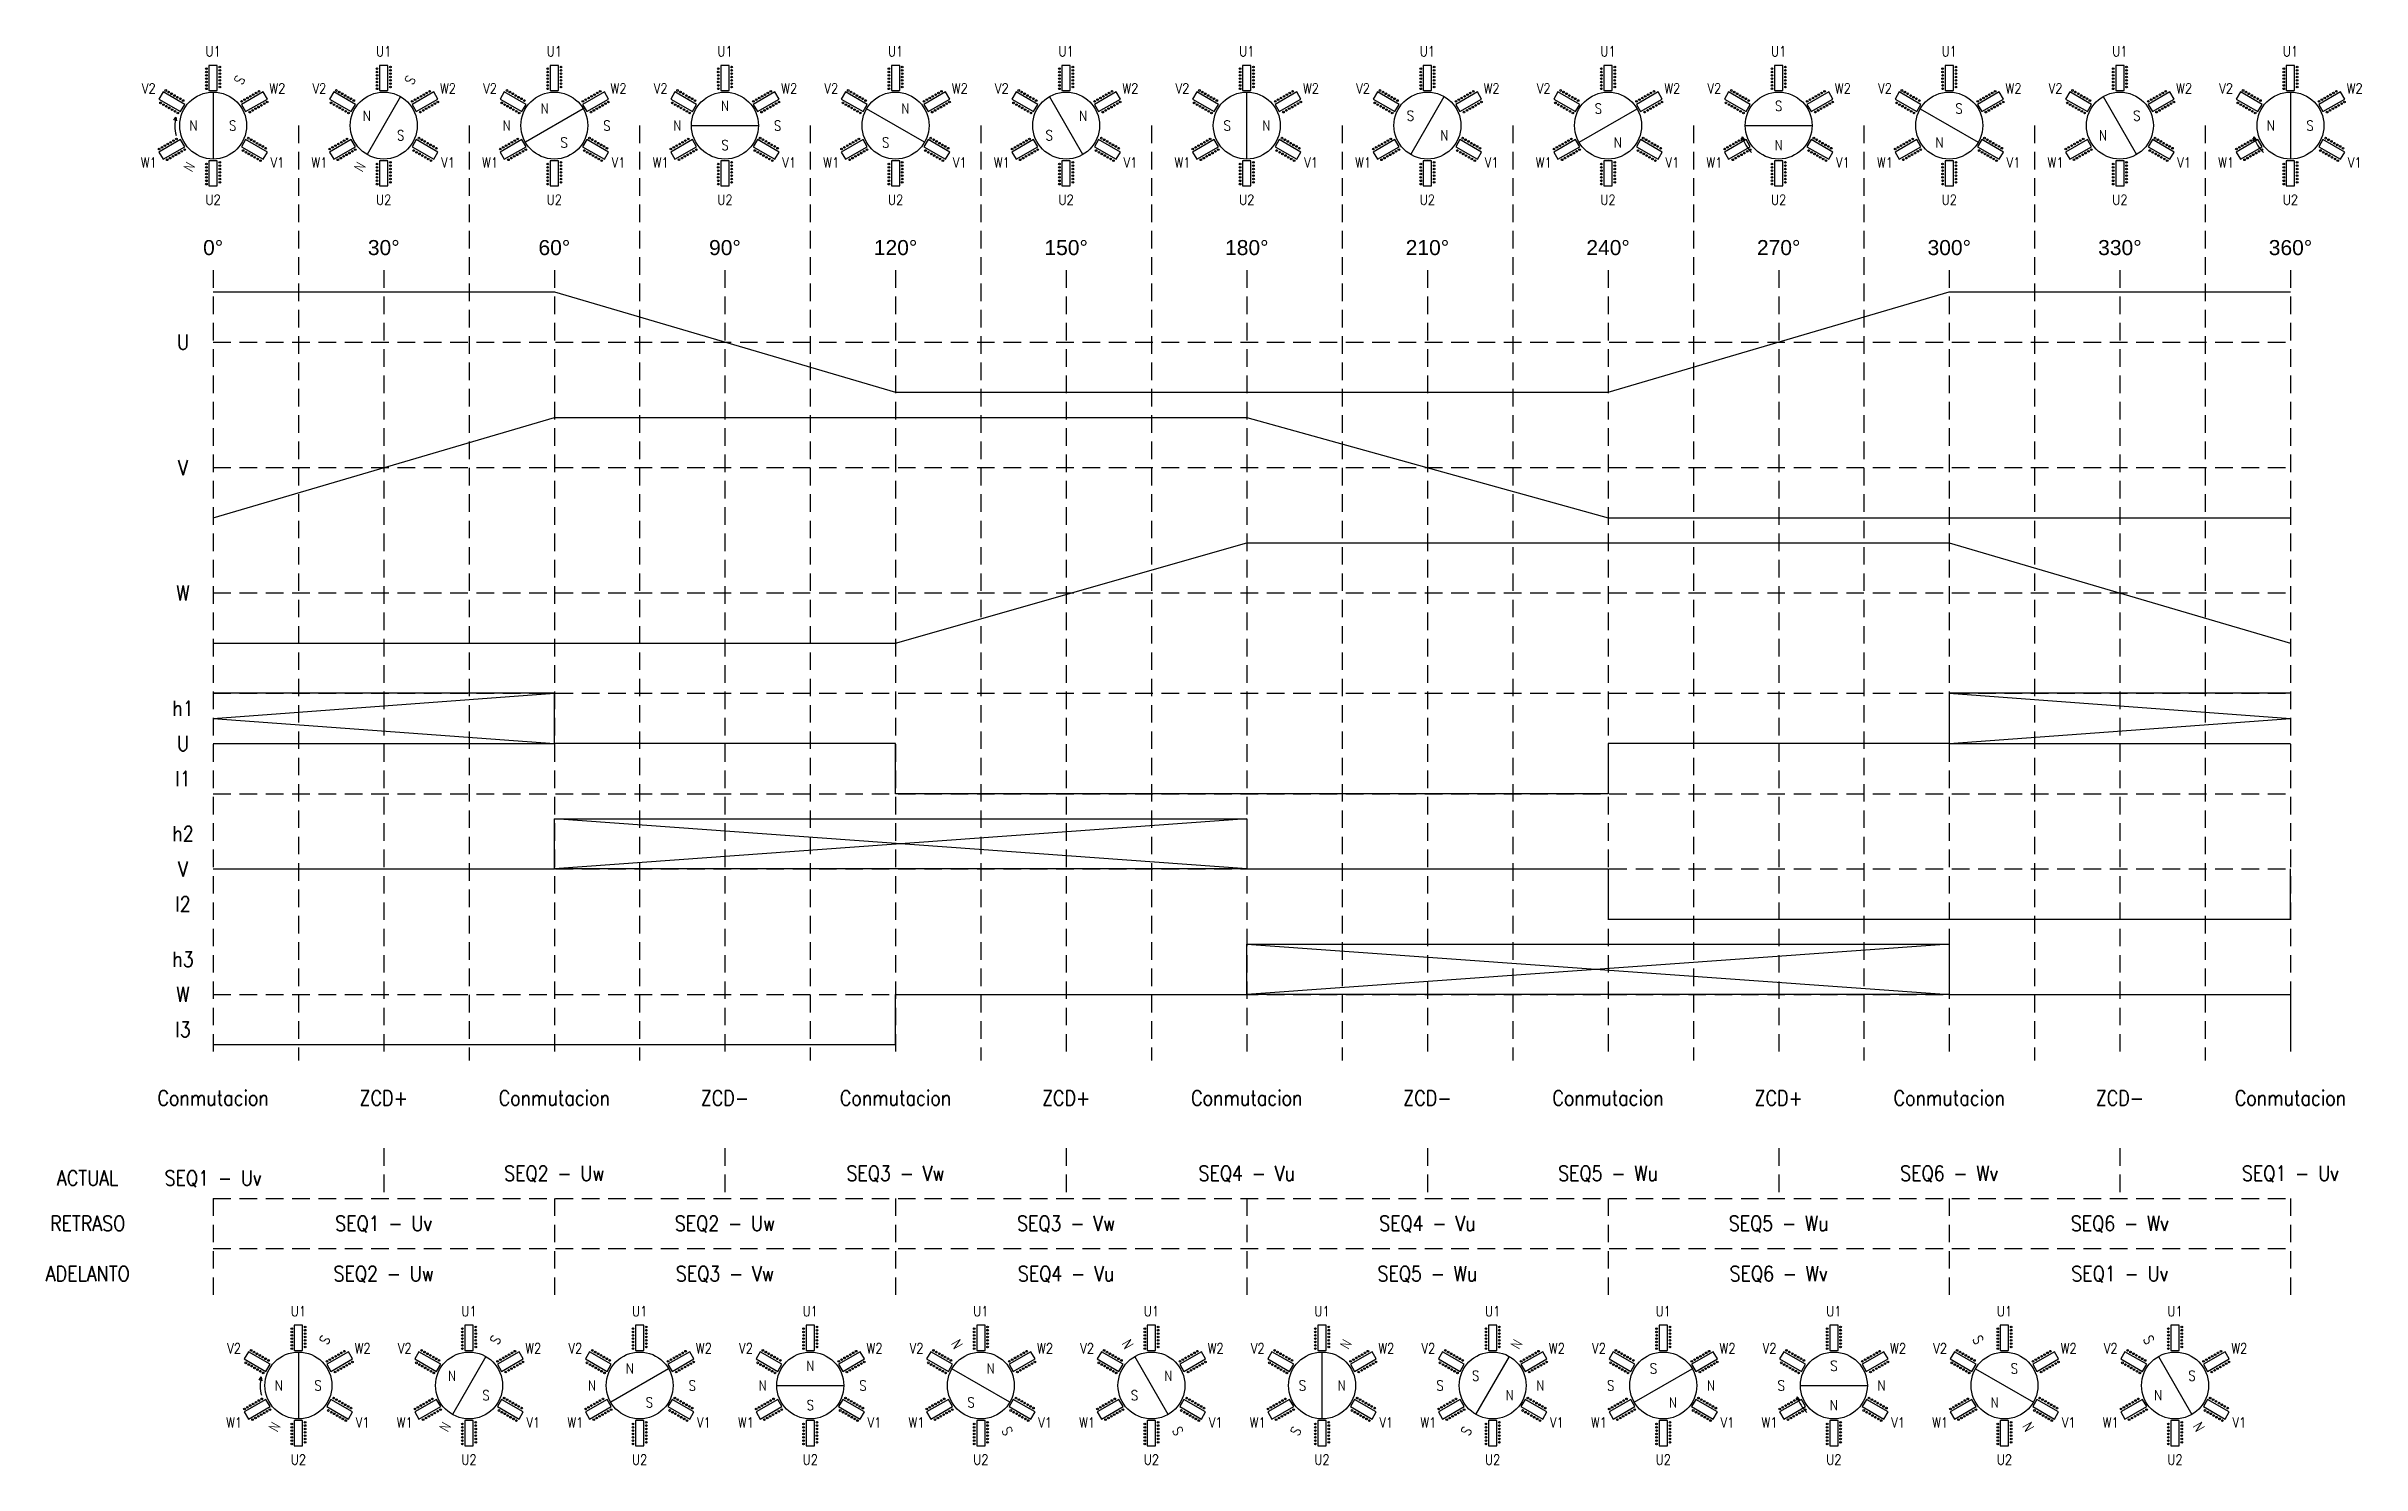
# Model space of a CAD drawing. Header units: millimetres. Extents: x -707 to 1373, y -97 to 993.
# Drawn here: x 629.7 to 1091.2, y 581.9 to 864.6 of the extents above; entities that cross this region are included whole.
import ezdxf
from ezdxf.enums import TextEntityAlignment as Align

# ---------------------------------------------------------------- set-up
doc = ezdxf.new("R2010")
doc.units = ezdxf.units.MM
doc.header["$MEASUREMENT"] = 0
doc.linetypes.add('DASHED', pattern=[0.75, 0.5, -0.25])
doc.styles.add('RomanS', font='romans.shx', dxfattribs={"width": 0.85})
doc.styles.get("Standard").update_dxf_attribs({"font": 'arial.ttf'})

msp = doc.modelspace()

# ---------------------------------------------------------------- texts
at = {"color": 1, "style": 'RomanS', "width": 0.85}
for s, p in [('U1', (663, 863.61)), ('U1', (697, 863.61)), ('U1', (731, 863.61)), ('U1', (765, 863.61)), ('U1', (799, 863.61)), ('U1', (833, 863.61)), ('U1', (869, 863.61)), ('U1', (905, 863.61)), ('U1', (941, 863.61)), ('U1', (975, 863.61)), ('U1', (1009, 863.61)), ('U1', (1043, 863.61)), ('U1', (1077, 863.61)), ('V2', (650.19, 856.22)), ('W2', (675.81, 856.22)), ('V2', (684.19, 856.22)), ('W2', (709.81, 856.22)), ('V2', (718.19, 856.22)), ('W2', (743.81, 856.22)), ('V2', (752.19, 856.22)), ('W2', (777.81, 856.22)), ('V2', (786.19, 856.22)), ('W2', (811.81, 856.22)), ('V2', (820.19, 856.22)), ('W2', (845.81, 856.22)), ('V2', (856.19, 856.22)), ('W2', (881.81, 856.22)), ('V2', (892.19, 856.22)), ('W2', (917.81, 856.22)), ('V2', (928.19, 856.22)), ('W2', (953.81, 856.22)), ('V2', (962.19, 856.22)), ('W2', (987.81, 856.22)), ('V2', (996.19, 856.22)), ('W2', (1021.81, 856.22)), ('V2', (1030.19, 856.22)), ('W2', (1055.81, 856.22)), ('V2', (1064.19, 856.22)), ('W2', (1089.81, 856.22)), ('W1', (650.19, 841.43)), ('V1', (675.81, 841.43)), ('W1', (684.19, 841.43)), ('V1', (709.81, 841.43)), ('W1', (718.19, 841.43)), ('V1', (743.81, 841.43)), ('W1', (752.19, 841.43)), ('V1', (777.81, 841.43)), ('W1', (786.19, 841.43)), ('V1', (811.81, 841.43)), ('W1', (820.19, 841.43)), ('V1', (845.81, 841.43)), ('W1', (856.19, 841.43)), ('V1', (881.81, 841.43)), ('W1', (892.19, 841.43)), ('V1', (917.81, 841.43)), ('W1', (928.19, 841.43)), ('V1', (953.81, 841.43)), ('W1', (962.19, 841.43)), ('V1', (987.81, 841.43)), ('W1', (996.19, 841.43)), ('V1', (1021.81, 841.43)), ('W1', (1030.19, 841.43)), ('V1', (1055.81, 841.43)), ('W1', (1064.19, 841.43)), ('V1', (1089.81, 841.43)), ('U2', (663, 834.03)), ('U2', (697, 834.03)), ('U2', (731, 834.03)), ('U2', (765, 834.03)), ('U2', (799, 834.03)), ('U2', (833, 834.03)), ('U2', (869, 834.03)), ('U2', (905, 834.03)), ('U2', (941, 834.03)), ('U2', (975, 834.03)), ('U2', (1009, 834.03)), ('U2', (1043, 834.03)), ('U2', (1077, 834.03)), ('U1', (680, 612.5)), ('U1', (714, 612.5)), ('U1', (748, 612.5)), ('U1', (782, 612.5)), ('U1', (816, 612.5)), ('U1', (850, 612.5)), ('U1', (884, 612.5)), ('U1', (918, 612.5)), ('U1', (952, 612.5)), ('U1', (986, 612.5)), ('U1', (1020, 612.5)), ('U1', (1054, 612.5)), ('V2', (667.19, 605.11)), ('W2', (692.81, 605.11)), ('V2', (701.19, 605.11)), ('W2', (726.81, 605.11)), ('V2', (735.19, 605.11)), ('W2', (760.81, 605.11)), ('V2', (769.19, 605.11)), ('W2', (794.81, 605.11)), ('V2', (803.19, 605.11)), ('W2', (828.81, 605.11)), ('V2', (837.19, 605.11)), ('W2', (862.81, 605.11)), ('V2', (871.19, 605.11)), ('W2', (896.81, 605.11)), ('V2', (905.19, 605.11)), ('W2', (930.81, 605.11)), ('V2', (939.19, 605.11)), ('W2', (964.81, 605.11)), ('V2', (973.19, 605.11)), ('W2', (998.81, 605.11)), ('V2', (1007.19, 605.11)), ('W2', (1032.81, 605.11)), ('V2', (1041.19, 605.11)), ('W2', (1066.81, 605.11)), ('W1', (667.19, 590.32)), ('V1', (692.81, 590.32)), ('W1', (701.19, 590.32)), ('V1', (726.81, 590.32)), ('W1', (735.19, 590.32)), ('V1', (760.81, 590.32)), ('W1', (769.19, 590.32)), ('V1', (794.81, 590.32)), ('W1', (803.19, 590.32)), ('V1', (828.81, 590.32)), ('W1', (837.19, 590.32)), ('V1', (862.81, 590.32)), ('W1', (871.19, 590.32)), ('V1', (896.81, 590.32)), ('W1', (905.19, 590.32)), ('V1', (930.81, 590.32)), ('W1', (939.19, 590.32)), ('V1', (964.81, 590.32)), ('W1', (973.19, 590.32)), ('V1', (998.81, 590.32)), ('W1', (1007.19, 590.32)), ('V1', (1032.81, 590.32)), ('W1', (1041.19, 590.32)), ('V1', (1066.81, 590.32)), ('U2', (680, 582.92)), ('U2', (714, 582.92)), ('U2', (748, 582.92)), ('U2', (782, 582.92)), ('U2', (816, 582.92)), ('U2', (850, 582.92)), ('U2', (884, 582.92)), ('U2', (918, 582.92)), ('U2', (952, 582.92)), ('U2', (986, 582.92)), ('U2', (1020, 582.92)), ('U2', (1054, 582.92))]:
    msp.add_text(s, height=2, dxfattribs=at).set_placement(p, align=Align.MIDDLE_CENTER)
at = {"style": 'RomanS', "width": 0.85}
for s, height, p in [('N', 2, (765, 852.73)), ('S', 2, (975, 852.73)), ('N', 2, (659.09, 848.82)), ('S', 2, (666.91, 848.82)), ('N', 2, (693.62, 850.78)), ('N', 2, (729.05, 852.21)), ('N', 2, (800.95, 852.21)), ('N', 2, (836.38, 850.78)), ('S', 2, (865.09, 848.82)), ('N', 2, (872.91, 848.82)), ('S', 2, (901.62, 850.78)), ('S', 2, (939.05, 852.21)), ('S', 2, (1010.95, 852.21)), ('S', 2, (1046.38, 850.78)), ('N', 2, (1073.09, 848.82)), ('S', 2, (1080.91, 848.82)), ('S', 2, (700.38, 846.87)), ('S', 2, (732.95, 845.44)), ('S', 2, (765, 844.92)), ('S', 2, (797.05, 845.44)), ('S', 2, (829.62, 846.87)), ('N', 2, (908.38, 846.87)), ('N', 2, (942.95, 845.44)), ('N', 2, (975, 844.92)), ('N', 2, (1007.05, 845.44)), ('N', 2, (1039.62, 846.87)), ('U', 3, (657, 805.66)), ('V', 3, (657, 780.66)), ('W', 3, (657, 755.66)), ('h1', 3, (657, 732.66)), ('U', 3, (657, 725.66)), ('l1', 3, (657, 718.66)), ('h2', 3, (657, 707.66)), ('V', 3, (657, 700.66)), ('l2', 3, (657, 693.66)), ('h3', 3, (657, 682.66)), ('W', 3, (657, 675.66)), ('l3', 3, (657, 668.66)), ('Conmutacion', 3, (663, 655)), ('ZCD+', 3, (697, 655)), ('Conmutacion', 3, (731, 655)), ('ZCD-', 3, (765, 655)), ('Conmutacion', 3, (799, 655)), ('ZCD+', 3, (833, 655)), ('Conmutacion', 3, (869, 655)), ('ZCD-', 3, (905, 655)), ('Conmutacion', 3, (941, 655)), ('ZCD+', 3, (975, 655)), ('Conmutacion', 3, (1009, 655)), ('ZCD-', 3, (1043, 655)), ('Conmutacion', 3, (1077, 655)), ('SEQ2 - Uw', 3, (731, 640)), ('SEQ3 - Vw', 3, (799, 640)), ('SEQ4 - Vu', 3, (869, 640)), ('SEQ5 - Wu', 3, (941, 640)), ('SEQ6 - Wv', 3, (1009, 640)), ('SEQ1 - Uv', 3, (1077, 640)), ('ACTUAL', 3, (638, 639.05)), ('SEQ1 - Uv', 3, (663, 639.05)), ('RETRASO', 3, (638, 630)), ('SEQ1 - Uv', 3, (697, 630)), ('SEQ2 - Uw', 3, (765, 630)), ('SEQ3 - Vw', 3, (833, 630)), ('SEQ4 - Vu', 3, (905, 630)), ('SEQ5 - Wu', 3, (975, 630)), ('SEQ6 - Wv', 3, (1043, 630)), ('ADELANTO', 3, (638, 620)), ('SEQ2 - Uw', 3, (697, 620)), ('SEQ3 - Vw', 3, (765, 620)), ('SEQ4 - Vu', 3, (833, 620)), ('SEQ5 - Wu', 3, (905, 620)), ('SEQ6 - Wv', 3, (975, 620)), ('SEQ1 - Uv', 3, (1043, 620)), ('N', 2, (710.62, 599.66)), ('N', 2, (746.05, 601.09)), ('N', 2, (782, 601.62)), ('N', 2, (817.95, 601.09)), ('N', 2, (853.38, 599.66)), ('S', 2, (914.62, 599.66)), ('S', 2, (950.05, 601.09)), ('S', 2, (986, 601.62)), ('S', 2, (1021.95, 601.09)), ('S', 2, (1057.38, 599.66)), ('N', 2, (676.09, 597.71)), ('S', 2, (683.91, 597.71)), ('S', 2, (717.38, 595.76)), ('S', 2, (749.95, 594.33)), ('S', 2, (814.05, 594.33)), ('S', 2, (846.62, 595.76)), ('S', 2, (880.09, 597.71)), ('N', 2, (887.91, 597.71)), ('N', 2, (921.38, 595.76)), ('N', 2, (953.95, 594.33)), ('N', 2, (1018.05, 594.33)), ('N', 2, (1050.62, 595.76)), ('S', 2, (782, 593.8)), ('N', 2, (986, 593.8))]:
    msp.add_text(s, height=height, dxfattribs=at).set_placement(p, align=Align.MIDDLE_CENTER)
for s, p in [('0°', (663, 824.5)), ('30°', (697, 824.5)), ('60°', (731, 824.5)), ('90°', (765, 824.5)), ('120°', (799, 824.5)), ('150°', (833, 824.5)), ('180°', (869, 824.5)), ('210°', (905, 824.5)), ('240°', (941, 824.5)), ('270°', (975, 824.5)), ('300°', (1009, 824.5)), ('330°', (1043, 824.5)), ('360°', (1077, 824.5))]:
    msp.add_text(s, height=3).set_placement(p, align=Align.MIDDLE_CENTER)

# ---------------------------------------------------------------- blocks, each defined once
blk = doc.blocks.new('*U84')
at = {"color": 2}
blk.add_lwpolyline([(0.53, -2.58), (1.97, -1.75), (-0.53, 2.58), (-1.97, 1.75)], close=True, dxfattribs=at)
at = {"color": 1}
for centre in [(-2.07, 0.92), (-1.74, 0.34), (0.07, 2.54), (0.4, 1.97), (0.74, 1.39), (1.07, 0.81), (1.4, 0.23), (-1.4, -0.23), (-1.07, -0.81), (-0.74, -1.39), (-0.4, -1.97), (-0.07, -2.54), (1.74, -0.34), (2.07, -0.92)]:
    blk.add_circle(centre, 0.167, dxfattribs=at)
blk = doc.blocks.new('*U85')
at = {"color": 0, "linetype": 'ByBlock', "lineweight": -2, "transparency": 16777216}
blk.add_blockref('*U84', (1.92, 14.89), dxfattribs=at)
for p, rotation in [((11.42, 14.89), 300.0000000000001), ((-2.83, 6.67), 59.99999999999999), ((16.17, 6.67), 240), ((1.92, -1.56), 120), ((11.42, -1.56), 180)]:
    blk.add_blockref('*U84', p, dxfattribs=dict(at, rotation=rotation))
blk = doc.blocks.new('*U86')
at = {"color": 2}
blk.add_lwpolyline([(0.53, -2.58), (1.97, -1.75), (-0.53, 2.58), (-1.97, 1.75)], close=True, dxfattribs=at)
at = {"color": 1}
for centre in [(-2.07, 0.92), (-1.74, 0.34), (0.07, 2.54), (0.4, 1.97), (0.74, 1.39), (1.07, 0.81), (1.4, 0.23), (-1.4, -0.23), (-1.07, -0.81), (-0.74, -1.39), (-0.4, -1.97), (-0.07, -2.54), (1.74, -0.34), (2.07, -0.92)]:
    blk.add_circle(centre, 0.167, dxfattribs=at)
blk = doc.blocks.new('*U87')
at = {"color": 0, "linetype": 'ByBlock', "lineweight": -2, "transparency": 16777216}
blk.add_blockref('*U86', (1.92, 14.89), dxfattribs=at)
for p, rotation in [((11.42, 14.89), 300.0000000000001), ((-2.83, 6.67), 59.99999999999999), ((16.17, 6.67), 240), ((1.92, -1.56), 120), ((11.42, -1.56), 180)]:
    blk.add_blockref('*U86', p, dxfattribs=dict(at, rotation=rotation))
blk = doc.blocks.new('*U88')
at = {"color": 2}
blk.add_lwpolyline([(0.53, -2.58), (1.97, -1.75), (-0.53, 2.58), (-1.97, 1.75)], close=True, dxfattribs=at)
at = {"color": 1}
for centre in [(-2.07, 0.92), (-1.74, 0.34), (0.07, 2.54), (0.4, 1.97), (0.74, 1.39), (1.07, 0.81), (1.4, 0.23), (-1.4, -0.23), (-1.07, -0.81), (-0.74, -1.39), (-0.4, -1.97), (-0.07, -2.54), (1.74, -0.34), (2.07, -0.92)]:
    blk.add_circle(centre, 0.167, dxfattribs=at)
blk = doc.blocks.new('*U89')
at = {"color": 0, "linetype": 'ByBlock', "lineweight": -2, "transparency": 16777216}
blk.add_blockref('*U88', (1.92, 14.89), dxfattribs=at)
for p, rotation in [((11.42, 14.89), 300.0000000000001), ((-2.83, 6.67), 59.99999999999999), ((16.17, 6.67), 240), ((1.92, -1.56), 120), ((11.42, -1.56), 180)]:
    blk.add_blockref('*U88', p, dxfattribs=dict(at, rotation=rotation))
blk = doc.blocks.new('*U90')
at = {"color": 2}
blk.add_lwpolyline([(0.53, -2.58), (1.97, -1.75), (-0.53, 2.58), (-1.97, 1.75)], close=True, dxfattribs=at)
at = {"color": 1}
for centre in [(-2.07, 0.92), (-1.74, 0.34), (0.07, 2.54), (0.4, 1.97), (0.74, 1.39), (1.07, 0.81), (1.4, 0.23), (-1.4, -0.23), (-1.07, -0.81), (-0.74, -1.39), (-0.4, -1.97), (-0.07, -2.54), (1.74, -0.34), (2.07, -0.92)]:
    blk.add_circle(centre, 0.167, dxfattribs=at)
blk = doc.blocks.new('*U91')
at = {"color": 0, "linetype": 'ByBlock', "lineweight": -2, "transparency": 16777216}
blk.add_blockref('*U90', (1.92, 14.89), dxfattribs=at)
for p, rotation in [((11.42, 14.89), 300.0000000000001), ((-2.83, 6.67), 59.99999999999999), ((16.17, 6.67), 240), ((1.92, -1.56), 120), ((11.42, -1.56), 180)]:
    blk.add_blockref('*U90', p, dxfattribs=dict(at, rotation=rotation))
blk = doc.blocks.new('*U92')
at = {"color": 2}
blk.add_lwpolyline([(0.53, -2.58), (1.97, -1.75), (-0.53, 2.58), (-1.97, 1.75)], close=True, dxfattribs=at)
at = {"color": 1}
for centre in [(-2.07, 0.92), (-1.74, 0.34), (0.07, 2.54), (0.4, 1.97), (0.74, 1.39), (1.07, 0.81), (1.4, 0.23), (-1.4, -0.23), (-1.07, -0.81), (-0.74, -1.39), (-0.4, -1.97), (-0.07, -2.54), (1.74, -0.34), (2.07, -0.92)]:
    blk.add_circle(centre, 0.167, dxfattribs=at)
blk = doc.blocks.new('*U93')
at = {"color": 0, "linetype": 'ByBlock', "lineweight": -2, "transparency": 16777216}
blk.add_blockref('*U92', (1.92, 14.89), dxfattribs=at)
for p, rotation in [((11.42, 14.89), 300.0000000000001), ((-2.83, 6.67), 59.99999999999999), ((16.17, 6.67), 240), ((1.92, -1.56), 120), ((11.42, -1.56), 180)]:
    blk.add_blockref('*U92', p, dxfattribs=dict(at, rotation=rotation))
blk = doc.blocks.new('*U94')
at = {"color": 2}
blk.add_lwpolyline([(0.53, -2.58), (1.97, -1.75), (-0.53, 2.58), (-1.97, 1.75)], close=True, dxfattribs=at)
at = {"color": 1}
for centre in [(-2.07, 0.92), (-1.74, 0.34), (0.07, 2.54), (0.4, 1.97), (0.74, 1.39), (1.07, 0.81), (1.4, 0.23), (-1.4, -0.23), (-1.07, -0.81), (-0.74, -1.39), (-0.4, -1.97), (-0.07, -2.54), (1.74, -0.34), (2.07, -0.92)]:
    blk.add_circle(centre, 0.167, dxfattribs=at)
blk = doc.blocks.new('*U95')
at = {"color": 0, "linetype": 'ByBlock', "lineweight": -2, "transparency": 16777216}
blk.add_blockref('*U94', (1.92, 14.89), dxfattribs=at)
for p, rotation in [((11.42, 14.89), 300.0000000000001), ((-2.83, 6.67), 59.99999999999999), ((16.17, 6.67), 240), ((1.92, -1.56), 120), ((11.42, -1.56), 180)]:
    blk.add_blockref('*U94', p, dxfattribs=dict(at, rotation=rotation))
blk = doc.blocks.new('*U96')
at = {"color": 2}
blk.add_lwpolyline([(0.53, -2.58), (1.97, -1.75), (-0.53, 2.58), (-1.97, 1.75)], close=True, dxfattribs=at)
at = {"color": 1}
for centre in [(-2.07, 0.92), (-1.74, 0.34), (0.07, 2.54), (0.4, 1.97), (0.74, 1.39), (1.07, 0.81), (1.4, 0.23), (-1.4, -0.23), (-1.07, -0.81), (-0.74, -1.39), (-0.4, -1.97), (-0.07, -2.54), (1.74, -0.34), (2.07, -0.92)]:
    blk.add_circle(centre, 0.167, dxfattribs=at)
blk = doc.blocks.new('*U97')
at = {"color": 0, "linetype": 'ByBlock', "lineweight": -2, "transparency": 16777216}
blk.add_blockref('*U96', (1.92, 14.89), dxfattribs=at)
for p, rotation in [((11.42, 14.89), 300.0000000000001), ((-2.83, 6.67), 59.99999999999999), ((16.17, 6.67), 240), ((1.92, -1.56), 120), ((11.42, -1.56), 180)]:
    blk.add_blockref('*U96', p, dxfattribs=dict(at, rotation=rotation))
blk = doc.blocks.new('*U98')
at = {"color": 2}
blk.add_lwpolyline([(0.53, -2.58), (1.97, -1.75), (-0.53, 2.58), (-1.97, 1.75)], close=True, dxfattribs=at)
at = {"color": 1}
for centre in [(-2.07, 0.92), (-1.74, 0.34), (0.07, 2.54), (0.4, 1.97), (0.74, 1.39), (1.07, 0.81), (1.4, 0.23), (-1.4, -0.23), (-1.07, -0.81), (-0.74, -1.39), (-0.4, -1.97), (-0.07, -2.54), (1.74, -0.34), (2.07, -0.92)]:
    blk.add_circle(centre, 0.167, dxfattribs=at)
blk = doc.blocks.new('*U99')
at = {"color": 0, "linetype": 'ByBlock', "lineweight": -2, "transparency": 16777216}
blk.add_blockref('*U98', (1.92, 14.89), dxfattribs=at)
for p, rotation in [((11.42, 14.89), 300.0000000000001), ((-2.83, 6.67), 59.99999999999999), ((16.17, 6.67), 240), ((1.92, -1.56), 120), ((11.42, -1.56), 180)]:
    blk.add_blockref('*U98', p, dxfattribs=dict(at, rotation=rotation))
blk = doc.blocks.new('*U100')
at = {"color": 2}
blk.add_lwpolyline([(0.53, -2.58), (1.97, -1.75), (-0.53, 2.58), (-1.97, 1.75)], close=True, dxfattribs=at)
at = {"color": 1}
for centre in [(-2.07, 0.92), (-1.74, 0.34), (0.07, 2.54), (0.4, 1.97), (0.74, 1.39), (1.07, 0.81), (1.4, 0.23), (-1.4, -0.23), (-1.07, -0.81), (-0.74, -1.39), (-0.4, -1.97), (-0.07, -2.54), (1.74, -0.34), (2.07, -0.92)]:
    blk.add_circle(centre, 0.167, dxfattribs=at)
blk = doc.blocks.new('*U101')
at = {"color": 0, "linetype": 'ByBlock', "lineweight": -2, "transparency": 16777216}
blk.add_blockref('*U100', (1.92, 14.89), dxfattribs=at)
for p, rotation in [((11.42, 14.89), 300.0000000000001), ((-2.83, 6.67), 59.99999999999999), ((16.17, 6.67), 240), ((1.92, -1.56), 120), ((11.42, -1.56), 180)]:
    blk.add_blockref('*U100', p, dxfattribs=dict(at, rotation=rotation))
blk = doc.blocks.new('*U102')
at = {"color": 2}
blk.add_lwpolyline([(0.53, -2.58), (1.97, -1.75), (-0.53, 2.58), (-1.97, 1.75)], close=True, dxfattribs=at)
at = {"color": 1}
for centre in [(-2.07, 0.92), (-1.74, 0.34), (0.07, 2.54), (0.4, 1.97), (0.74, 1.39), (1.07, 0.81), (1.4, 0.23), (-1.4, -0.23), (-1.07, -0.81), (-0.74, -1.39), (-0.4, -1.97), (-0.07, -2.54), (1.74, -0.34), (2.07, -0.92)]:
    blk.add_circle(centre, 0.167, dxfattribs=at)
blk = doc.blocks.new('*U103')
at = {"color": 0, "linetype": 'ByBlock', "lineweight": -2, "transparency": 16777216}
blk.add_blockref('*U102', (1.92, 14.89), dxfattribs=at)
for p, rotation in [((11.42, 14.89), 300.0000000000001), ((-2.83, 6.67), 59.99999999999999), ((16.17, 6.67), 240), ((1.92, -1.56), 120), ((11.42, -1.56), 180)]:
    blk.add_blockref('*U102', p, dxfattribs=dict(at, rotation=rotation))
blk = doc.blocks.new('*U104')
at = {"color": 2}
blk.add_lwpolyline([(0.53, -2.58), (1.97, -1.75), (-0.53, 2.58), (-1.97, 1.75)], close=True, dxfattribs=at)
at = {"color": 1}
for centre in [(-2.07, 0.92), (-1.74, 0.34), (0.07, 2.54), (0.4, 1.97), (0.74, 1.39), (1.07, 0.81), (1.4, 0.23), (-1.4, -0.23), (-1.07, -0.81), (-0.74, -1.39), (-0.4, -1.97), (-0.07, -2.54), (1.74, -0.34), (2.07, -0.92)]:
    blk.add_circle(centre, 0.167, dxfattribs=at)
blk = doc.blocks.new('*U105')
at = {"color": 0, "linetype": 'ByBlock', "lineweight": -2, "transparency": 16777216}
blk.add_blockref('*U104', (1.92, 14.89), dxfattribs=at)
for p, rotation in [((11.42, 14.89), 300.0000000000001), ((-2.83, 6.67), 59.99999999999999), ((16.17, 6.67), 240), ((1.92, -1.56), 120), ((11.42, -1.56), 180)]:
    blk.add_blockref('*U104', p, dxfattribs=dict(at, rotation=rotation))
blk = doc.blocks.new('*U106')
at = {"color": 2}
blk.add_lwpolyline([(0.53, -2.58), (1.97, -1.75), (-0.53, 2.58), (-1.97, 1.75)], close=True, dxfattribs=at)
at = {"color": 1}
for centre in [(-2.07, 0.92), (-1.74, 0.34), (0.07, 2.54), (0.4, 1.97), (0.74, 1.39), (1.07, 0.81), (1.4, 0.23), (-1.4, -0.23), (-1.07, -0.81), (-0.74, -1.39), (-0.4, -1.97), (-0.07, -2.54), (1.74, -0.34), (2.07, -0.92)]:
    blk.add_circle(centre, 0.167, dxfattribs=at)
blk = doc.blocks.new('*U107')
at = {"color": 0, "linetype": 'ByBlock', "lineweight": -2, "transparency": 16777216}
blk.add_blockref('*U106', (1.92, 14.89), dxfattribs=at)
for p, rotation in [((11.42, 14.89), 300.0000000000001), ((-2.83, 6.67), 59.99999999999999), ((16.17, 6.67), 240), ((1.92, -1.56), 120), ((11.42, -1.56), 180)]:
    blk.add_blockref('*U106', p, dxfattribs=dict(at, rotation=rotation))
blk = doc.blocks.new('*U108')
at = {"color": 2}
blk.add_lwpolyline([(0.53, -2.58), (1.97, -1.75), (-0.53, 2.58), (-1.97, 1.75)], close=True, dxfattribs=at)
at = {"color": 1}
for centre in [(-2.07, 0.92), (-1.74, 0.34), (0.07, 2.54), (0.4, 1.97), (0.74, 1.39), (1.07, 0.81), (1.4, 0.23), (-1.4, -0.23), (-1.07, -0.81), (-0.74, -1.39), (-0.4, -1.97), (-0.07, -2.54), (1.74, -0.34), (2.07, -0.92)]:
    blk.add_circle(centre, 0.167, dxfattribs=at)
blk = doc.blocks.new('*U109')
at = {"color": 0, "linetype": 'ByBlock', "lineweight": -2, "transparency": 16777216}
blk.add_blockref('*U108', (1.92, 14.89), dxfattribs=at)
for p, rotation in [((11.42, 14.89), 300.0000000000001), ((-2.83, 6.67), 59.99999999999999), ((16.17, 6.67), 240), ((1.92, -1.56), 120), ((11.42, -1.56), 180)]:
    blk.add_blockref('*U108', p, dxfattribs=dict(at, rotation=rotation))
blk = doc.blocks.new('Campo')
at = {"style": 'RomanS', "width": 0.85}
for s, p in [('S', (-10.5, 0)), ('N', (9.5, 0))]:
    blk.add_text(s, height=2, dxfattribs=at).set_placement(p, align=Align.MIDDLE_CENTER)
blk = doc.blocks.new('*U124')
at = {"color": 2}
blk.add_lwpolyline([(0.53, -2.58), (1.97, -1.75), (-0.53, 2.58), (-1.97, 1.75)], close=True, dxfattribs=at)
at = {"color": 1}
for centre in [(-2.07, 0.92), (-1.74, 0.34), (0.07, 2.54), (0.4, 1.97), (0.74, 1.39), (1.07, 0.81), (1.4, 0.23), (-1.4, -0.23), (-1.07, -0.81), (-0.74, -1.39), (-0.4, -1.97), (-0.07, -2.54), (1.74, -0.34), (2.07, -0.92)]:
    blk.add_circle(centre, 0.167, dxfattribs=at)
blk = doc.blocks.new('*U125')
at = {"color": 0, "linetype": 'ByBlock', "lineweight": -2, "transparency": 16777216}
blk.add_blockref('*U124', (1.92, 14.89), dxfattribs=at)
for p, rotation in [((11.42, 14.89), 300.0000000000001), ((-2.83, 6.67), 59.99999999999999), ((16.17, 6.67), 240), ((1.92, -1.56), 120), ((11.42, -1.56), 180)]:
    blk.add_blockref('*U124', p, dxfattribs=dict(at, rotation=rotation))
blk = doc.blocks.new('*U126')
at = {"color": 2}
blk.add_lwpolyline([(0.53, -2.58), (1.97, -1.75), (-0.53, 2.58), (-1.97, 1.75)], close=True, dxfattribs=at)
at = {"color": 1}
for centre in [(-2.07, 0.92), (-1.74, 0.34), (0.07, 2.54), (0.4, 1.97), (0.74, 1.39), (1.07, 0.81), (1.4, 0.23), (-1.4, -0.23), (-1.07, -0.81), (-0.74, -1.39), (-0.4, -1.97), (-0.07, -2.54), (1.74, -0.34), (2.07, -0.92)]:
    blk.add_circle(centre, 0.167, dxfattribs=at)
blk = doc.blocks.new('*U119')
at = {"color": 0, "linetype": 'ByBlock', "lineweight": -2, "transparency": 16777216}
blk.add_blockref('*U126', (1.92, 14.89), dxfattribs=at)
for p, rotation in [((11.42, 14.89), 300.0000000000001), ((-2.83, 6.67), 59.99999999999999), ((16.17, 6.67), 240), ((1.92, -1.56), 120), ((11.42, -1.56), 180)]:
    blk.add_blockref('*U126', p, dxfattribs=dict(at, rotation=rotation))
blk = doc.blocks.new('*U120')
at = {"color": 2}
blk.add_lwpolyline([(0.53, -2.58), (1.97, -1.75), (-0.53, 2.58), (-1.97, 1.75)], close=True, dxfattribs=at)
at = {"color": 1}
for centre in [(-2.07, 0.92), (-1.74, 0.34), (0.07, 2.54), (0.4, 1.97), (0.74, 1.39), (1.07, 0.81), (1.4, 0.23), (-1.4, -0.23), (-1.07, -0.81), (-0.74, -1.39), (-0.4, -1.97), (-0.07, -2.54), (1.74, -0.34), (2.07, -0.92)]:
    blk.add_circle(centre, 0.167, dxfattribs=at)
blk = doc.blocks.new('*U121')
at = {"color": 0, "linetype": 'ByBlock', "lineweight": -2, "transparency": 16777216}
blk.add_blockref('*U120', (1.92, 14.89), dxfattribs=at)
for p, rotation in [((11.42, 14.89), 300.0000000000001), ((-2.83, 6.67), 59.99999999999999), ((16.17, 6.67), 240), ((1.92, -1.56), 120), ((11.42, -1.56), 180)]:
    blk.add_blockref('*U120', p, dxfattribs=dict(at, rotation=rotation))
blk = doc.blocks.new('*U122')
at = {"color": 2}
blk.add_lwpolyline([(0.53, -2.58), (1.97, -1.75), (-0.53, 2.58), (-1.97, 1.75)], close=True, dxfattribs=at)
at = {"color": 1}
for centre in [(-2.07, 0.92), (-1.74, 0.34), (0.07, 2.54), (0.4, 1.97), (0.74, 1.39), (1.07, 0.81), (1.4, 0.23), (-1.4, -0.23), (-1.07, -0.81), (-0.74, -1.39), (-0.4, -1.97), (-0.07, -2.54), (1.74, -0.34), (2.07, -0.92)]:
    blk.add_circle(centre, 0.167, dxfattribs=at)
blk = doc.blocks.new('*U123')
at = {"color": 0, "linetype": 'ByBlock', "lineweight": -2, "transparency": 16777216}
blk.add_blockref('*U122', (1.92, 14.89), dxfattribs=at)
for p, rotation in [((11.42, 14.89), 300.0000000000001), ((-2.83, 6.67), 59.99999999999999), ((16.17, 6.67), 240), ((1.92, -1.56), 120), ((11.42, -1.56), 180)]:
    blk.add_blockref('*U122', p, dxfattribs=dict(at, rotation=rotation))
blk = doc.blocks.new('*U127')
at = {"color": 2}
blk.add_lwpolyline([(0.53, -2.58), (1.97, -1.75), (-0.53, 2.58), (-1.97, 1.75)], close=True, dxfattribs=at)
at = {"color": 1}
for centre in [(-2.07, 0.92), (-1.74, 0.34), (0.07, 2.54), (0.4, 1.97), (0.74, 1.39), (1.07, 0.81), (1.4, 0.23), (-1.4, -0.23), (-1.07, -0.81), (-0.74, -1.39), (-0.4, -1.97), (-0.07, -2.54), (1.74, -0.34), (2.07, -0.92)]:
    blk.add_circle(centre, 0.167, dxfattribs=at)
blk = doc.blocks.new('*U128')
at = {"color": 0, "linetype": 'ByBlock', "lineweight": -2, "transparency": 16777216}
blk.add_blockref('*U127', (1.92, 14.89), dxfattribs=at)
for p, rotation in [((11.42, 14.89), 300.0000000000001), ((-2.83, 6.67), 59.99999999999999), ((16.17, 6.67), 240), ((1.92, -1.56), 120), ((11.42, -1.56), 180)]:
    blk.add_blockref('*U127', p, dxfattribs=dict(at, rotation=rotation))
blk = doc.blocks.new('*U129')
at = {"color": 2}
blk.add_lwpolyline([(0.53, -2.58), (1.97, -1.75), (-0.53, 2.58), (-1.97, 1.75)], close=True, dxfattribs=at)
at = {"color": 1}
for centre in [(-2.07, 0.92), (-1.74, 0.34), (0.07, 2.54), (0.4, 1.97), (0.74, 1.39), (1.07, 0.81), (1.4, 0.23), (-1.4, -0.23), (-1.07, -0.81), (-0.74, -1.39), (-0.4, -1.97), (-0.07, -2.54), (1.74, -0.34), (2.07, -0.92)]:
    blk.add_circle(centre, 0.167, dxfattribs=at)
blk = doc.blocks.new('*U130')
at = {"color": 0, "linetype": 'ByBlock', "lineweight": -2, "transparency": 16777216}
blk.add_blockref('*U129', (1.92, 14.89), dxfattribs=at)
for p, rotation in [((11.42, 14.89), 300.0000000000001), ((-2.83, 6.67), 59.99999999999999), ((16.17, 6.67), 240), ((1.92, -1.56), 120), ((11.42, -1.56), 180)]:
    blk.add_blockref('*U129', p, dxfattribs=dict(at, rotation=rotation))
blk = doc.blocks.new('*U131')
at = {"color": 2}
blk.add_lwpolyline([(0.53, -2.58), (1.97, -1.75), (-0.53, 2.58), (-1.97, 1.75)], close=True, dxfattribs=at)
at = {"color": 1}
for centre in [(-2.07, 0.92), (-1.74, 0.34), (0.07, 2.54), (0.4, 1.97), (0.74, 1.39), (1.07, 0.81), (1.4, 0.23), (-1.4, -0.23), (-1.07, -0.81), (-0.74, -1.39), (-0.4, -1.97), (-0.07, -2.54), (1.74, -0.34), (2.07, -0.92)]:
    blk.add_circle(centre, 0.167, dxfattribs=at)
blk = doc.blocks.new('*U132')
at = {"color": 0, "linetype": 'ByBlock', "lineweight": -2, "transparency": 16777216}
blk.add_blockref('*U131', (1.92, 14.89), dxfattribs=at)
for p, rotation in [((11.42, 14.89), 300.0000000000001), ((-2.83, 6.67), 59.99999999999999), ((16.17, 6.67), 240), ((1.92, -1.56), 120), ((11.42, -1.56), 180)]:
    blk.add_blockref('*U131', p, dxfattribs=dict(at, rotation=rotation))
blk = doc.blocks.new('*U133')
at = {"color": 2}
blk.add_lwpolyline([(0.53, -2.58), (1.97, -1.75), (-0.53, 2.58), (-1.97, 1.75)], close=True, dxfattribs=at)
at = {"color": 1}
for centre in [(-2.07, 0.92), (-1.74, 0.34), (0.07, 2.54), (0.4, 1.97), (0.74, 1.39), (1.07, 0.81), (1.4, 0.23), (-1.4, -0.23), (-1.07, -0.81), (-0.74, -1.39), (-0.4, -1.97), (-0.07, -2.54), (1.74, -0.34), (2.07, -0.92)]:
    blk.add_circle(centre, 0.167, dxfattribs=at)
blk = doc.blocks.new('*U134')
at = {"color": 0, "linetype": 'ByBlock', "lineweight": -2, "transparency": 16777216}
blk.add_blockref('*U133', (1.92, 14.89), dxfattribs=at)
for p, rotation in [((11.42, 14.89), 300.0000000000001), ((-2.83, 6.67), 59.99999999999999), ((16.17, 6.67), 240), ((1.92, -1.56), 120), ((11.42, -1.56), 180)]:
    blk.add_blockref('*U133', p, dxfattribs=dict(at, rotation=rotation))
blk = doc.blocks.new('*U135')
at = {"color": 2}
blk.add_lwpolyline([(0.53, -2.58), (1.97, -1.75), (-0.53, 2.58), (-1.97, 1.75)], close=True, dxfattribs=at)
at = {"color": 1}
for centre in [(-2.07, 0.92), (-1.74, 0.34), (0.07, 2.54), (0.4, 1.97), (0.74, 1.39), (1.07, 0.81), (1.4, 0.23), (-1.4, -0.23), (-1.07, -0.81), (-0.74, -1.39), (-0.4, -1.97), (-0.07, -2.54), (1.74, -0.34), (2.07, -0.92)]:
    blk.add_circle(centre, 0.167, dxfattribs=at)
blk = doc.blocks.new('*U136')
at = {"color": 0, "linetype": 'ByBlock', "lineweight": -2, "transparency": 16777216}
blk.add_blockref('*U135', (1.92, 14.89), dxfattribs=at)
for p, rotation in [((11.42, 14.89), 300.0000000000001), ((-2.83, 6.67), 59.99999999999999), ((16.17, 6.67), 240), ((1.92, -1.56), 120), ((11.42, -1.56), 180)]:
    blk.add_blockref('*U135', p, dxfattribs=dict(at, rotation=rotation))
blk = doc.blocks.new('*U137')
at = {"color": 2}
blk.add_lwpolyline([(0.53, -2.58), (1.97, -1.75), (-0.53, 2.58), (-1.97, 1.75)], close=True, dxfattribs=at)
at = {"color": 1}
for centre in [(-2.07, 0.92), (-1.74, 0.34), (0.07, 2.54), (0.4, 1.97), (0.74, 1.39), (1.07, 0.81), (1.4, 0.23), (-1.4, -0.23), (-1.07, -0.81), (-0.74, -1.39), (-0.4, -1.97), (-0.07, -2.54), (1.74, -0.34), (2.07, -0.92)]:
    blk.add_circle(centre, 0.167, dxfattribs=at)
blk = doc.blocks.new('*U138')
at = {"color": 0, "linetype": 'ByBlock', "lineweight": -2, "transparency": 16777216}
blk.add_blockref('*U137', (1.92, 14.89), dxfattribs=at)
for p, rotation in [((11.42, 14.89), 300.0000000000001), ((-2.83, 6.67), 59.99999999999999), ((16.17, 6.67), 240), ((1.92, -1.56), 120), ((11.42, -1.56), 180)]:
    blk.add_blockref('*U137', p, dxfattribs=dict(at, rotation=rotation))
blk = doc.blocks.new('*U139')
at = {"color": 2}
blk.add_lwpolyline([(0.53, -2.58), (1.97, -1.75), (-0.53, 2.58), (-1.97, 1.75)], close=True, dxfattribs=at)
at = {"color": 1}
for centre in [(-2.07, 0.92), (-1.74, 0.34), (0.07, 2.54), (0.4, 1.97), (0.74, 1.39), (1.07, 0.81), (1.4, 0.23), (-1.4, -0.23), (-1.07, -0.81), (-0.74, -1.39), (-0.4, -1.97), (-0.07, -2.54), (1.74, -0.34), (2.07, -0.92)]:
    blk.add_circle(centre, 0.167, dxfattribs=at)
blk = doc.blocks.new('*U140')
at = {"color": 0, "linetype": 'ByBlock', "lineweight": -2, "transparency": 16777216}
blk.add_blockref('*U139', (1.92, 14.89), dxfattribs=at)
for p, rotation in [((11.42, 14.89), 300.0000000000001), ((-2.83, 6.67), 59.99999999999999), ((16.17, 6.67), 240), ((1.92, -1.56), 120), ((11.42, -1.56), 180)]:
    blk.add_blockref('*U139', p, dxfattribs=dict(at, rotation=rotation))
blk = doc.blocks.new('*U141')
at = {"color": 2}
blk.add_lwpolyline([(0.53, -2.58), (1.97, -1.75), (-0.53, 2.58), (-1.97, 1.75)], close=True, dxfattribs=at)
at = {"color": 1}
for centre in [(-2.07, 0.92), (-1.74, 0.34), (0.07, 2.54), (0.4, 1.97), (0.74, 1.39), (1.07, 0.81), (1.4, 0.23), (-1.4, -0.23), (-1.07, -0.81), (-0.74, -1.39), (-0.4, -1.97), (-0.07, -2.54), (1.74, -0.34), (2.07, -0.92)]:
    blk.add_circle(centre, 0.167, dxfattribs=at)
blk = doc.blocks.new('*U142')
at = {"color": 0, "linetype": 'ByBlock', "lineweight": -2, "transparency": 16777216}
blk.add_blockref('*U141', (1.92, 14.89), dxfattribs=at)
for p, rotation in [((11.42, 14.89), 300.0000000000001), ((-2.83, 6.67), 59.99999999999999), ((16.17, 6.67), 240), ((1.92, -1.56), 120), ((11.42, -1.56), 180)]:
    blk.add_blockref('*U141', p, dxfattribs=dict(at, rotation=rotation))

# ---------------------------------------------------------------- linework, layer by layer
for points in [[(663, 855.49), (663, 842.16)], [(700.33, 854.6), (693.67, 843.05)], [(836.33, 843.05), (829.67, 854.6)], [(869, 842.16), (869, 855.49)], [(901.67, 843.05), (908.33, 854.6)], [(1039.67, 854.6), (1046.33, 843.05)], [(1077, 855.49), (1077, 842.16)], [(655.14, 849.88), (655.57, 850.52), (655.67, 849.75)], [(736.77, 852.16), (725.23, 845.49)], [(804.77, 845.49), (793.23, 852.16)], [(935.23, 845.49), (946.77, 852.16)], [(1003.23, 852.16), (1014.77, 845.49)], [(758.33, 848.82), (771.67, 848.82)], [(967.66, 845.8), (967.71, 846.58), (968.19, 845.97)], [(968.33, 848.82), (981.67, 848.82)], [(1069.66, 845.8), (1069.71, 846.58), (1070.19, 845.97)], [(680, 604.38), (680, 591.04)], [(717.33, 603.48), (710.67, 591.94)], [(753.77, 601.04), (742.23, 594.38)], [(821.77, 594.38), (810.23, 601.04)], [(853.33, 591.94), (846.67, 603.48)], [(884, 591.04), (884, 604.38)], [(914.67, 591.94), (921.33, 603.48)], [(946.23, 594.38), (957.77, 601.04)], [(1014.23, 601.04), (1025.77, 594.38)], [(1050.67, 603.48), (1057.33, 591.94)], [(672.14, 598.76), (672.57, 599.41), (672.67, 598.64)], [(775.33, 597.71), (788.67, 597.71)], [(978.66, 594.69), (978.71, 595.46), (979.19, 594.85)], [(979.33, 597.71), (992.67, 597.71)]]:
    msp.add_lwpolyline(points)
at = {"color": 2, "linetype": 'DASHED', "ltscale": 7}
for points in [[(680, 848.82), (680, 662.5)], [(714, 848.82), (714, 662.5)], [(748, 848.82), (748, 662.5)], [(782, 848.82), (782, 662.5)], [(816, 848.82), (816, 662.5)], [(850, 848.82), (850, 662.5)], [(888, 848.82), (888, 662.5)], [(922, 848.82), (922, 662.5)], [(958, 848.82), (958, 662.5)], [(992, 848.82), (992, 662.5)], [(1026, 848.82), (1026, 662.5)], [(1060, 848.82), (1060, 662.5)]]:
    msp.add_lwpolyline(points, dxfattribs=at)
at = {"color": 1, "linetype": 'DASHED', "ltscale": 7}
for points in [[(663, 820), (663, 662.5)], [(697, 820), (697, 662.5)], [(731, 820), (731, 662.5)], [(765, 820), (765, 662.5)], [(799, 820), (799, 662.5)], [(833, 820), (833, 662.5)], [(869, 820), (869, 662.5)], [(905, 820), (905, 662.5)], [(941, 820), (941, 662.5)], [(975, 820), (975, 662.5)], [(1009, 820), (1009, 662.5)], [(1043, 820), (1043, 662.5)], [(1077, 820), (1077, 662.5)], [(663, 805.66), (1077, 805.66)], [(663, 780.66), (1077, 780.66)], [(663, 755.66), (1077, 755.66)], [(663, 735.66), (1077, 735.66)], [(663, 715.66), (1077, 715.66)], [(663, 700.66), (1077, 700.66)], [(663, 675.66), (1060, 675.66)], [(697, 645), (697, 635)], [(765, 645), (765, 635)], [(833, 645), (833, 635)], [(905, 645), (905, 635)], [(975, 645), (975, 635)], [(1043, 645), (1043, 635)], [(663, 635), (663, 615)], [(663, 635), (1077, 635)], [(731, 635), (731, 615)], [(799, 635), (799, 615)], [(869, 635), (869, 615)], [(941, 635), (941, 615)], [(1009, 635), (1009, 615)], [(1077, 635), (1077, 615)], [(663, 625), (1077, 625)]]:
    msp.add_lwpolyline(points, dxfattribs=at)
at = {"color": 5}
for points in [[(663, 815.66), (731, 815.66), (799, 795.66), (941, 795.66), (1009, 815.66), (1077, 815.66)], [(663, 770.66), (731, 790.66), (869, 790.66), (941, 770.66), (1077, 770.66)], [(663, 745.66), (799, 745.66), (869, 765.66), (1009, 765.66), (1077, 745.66)], [(765, 725.66), (731, 725.66), (731, 735.66), (663, 735.66)], [(663, 730.66), (731, 735.66)], [(1077, 735.66), (1009, 735.66), (1009, 725.66), (941, 725.66), (941, 715.66), (799, 715.66), (799, 725.66), (765, 725.66)], [(1009, 735.66), (1077, 730.66)], [(663, 730.66), (731, 725.66)], [(1009, 725.66), (1077, 730.66)], [(663, 725.66), (731, 725.66)], [(1009, 725.66), (1077, 725.66)], [(663, 700.66), (731, 700.66), (731, 710.66), (869, 710.66), (869, 700.66), (941, 700.66), (941, 690.66), (1043, 690.66)], [(869, 710.66), (731, 700.66)], [(869, 700.66), (731, 710.66)], [(869, 700.66), (731, 700.66)], [(1043, 690.66), (1077, 690.66), (1077, 700.66)], [(663, 665.66), (663, 665.66), (663, 665.66), (799, 665.66), (799, 675.66), (869, 675.66), (869, 685.66), (1009, 685.66), (1009, 675.66), (1077, 675.66), (1077, 665.66)], [(869, 685.66), (1009, 675.66)], [(1009, 685.66), (869, 675.66)], [(1009, 675.66), (869, 675.66)]]:
    msp.add_lwpolyline(points, dxfattribs=at)
for centre in [(663, 848.82), (697, 848.82), (731, 848.82), (765, 848.82), (799, 848.82), (833, 848.82), (869, 848.82), (905, 848.82), (941, 848.82), (975, 848.82), (1009, 848.82), (1043, 848.82), (1077, 848.82), (680, 597.71), (714, 597.71), (748, 597.71), (782, 597.71), (816, 597.71), (850, 597.71), (884, 597.71), (918, 597.71), (952, 597.71), (986, 597.71), (1020, 597.71), (1054, 597.71)]:
    msp.add_circle(centre, 6.67)
for centre, start, end in [((663, 848.82), 167.1212, 194.9021), ((975, 848.82), 197.1212, 224.9021), ((1077, 848.82), 197.1212, 224.9021), ((680, 597.71), 167.1212, 194.9021), ((986, 597.71), 197.1212, 224.9021)]:
    msp.add_arc(centre, 7.63, start, end)

# ---------------------------------------------------------------- block references
for name, p, rotation in [('*U85', (656.33, 855.49), 270), ('Campo', (663, 848.82), 240), ('*U87', (690.33, 855.49), 270), ('Campo', (697, 848.82), 240), ('*U89', (724.33, 855.49), 270), ('*U91', (758.33, 855.49), 270), ('*U93', (792.33, 855.49), 270), ('*U95', (826.33, 855.49), 270), ('*U97', (862.33, 855.49), 270), ('*U99', (898.33, 855.49), 270), ('*U101', (934.33, 855.49), 270), ('*U103', (968.33, 855.49), 270), ('*U105', (1002.33, 855.49), 270), ('*U107', (1036.33, 855.49), 270), ('*U109', (1070.33, 855.49), 270), ('Campo', (731, 848.82), 180), ('Campo', (765, 848.82), 180), ('*U125', (673.33, 604.38), 270), ('*U119', (707.33, 604.38), 270), ('*U121', (741.33, 604.38), 270), ('*U123', (775.33, 604.38), 270), ('*U128', (809.33, 604.38), 270), ('*U130', (843.33, 604.38), 270), ('*U132', (877.33, 604.38), 270), ('*U134', (911.33, 604.38), 270), ('*U136', (945.33, 604.38), 270), ('*U138', (979.33, 604.38), 270), ('*U140', (1013.33, 604.38), 270), ('*U142', (1047.33, 604.38), 270), ('Campo', (680, 597.71), 240), ('Campo', (714, 597.71), 240), ('Campo', (816, 597.71), 120), ('Campo', (850, 597.71), 120), ('Campo', (884, 597.71), 60.00000000000005), ('Campo', (918, 597.71), 60.00000000000005), ('Campo', (1020, 597.71), 300.0000000000001), ('Campo', (1054, 597.71), 300.0000000000001), ('Campo', (748, 597.71), 180), ('Campo', (782, 597.71), 180)]:
    msp.add_blockref(name, p, dxfattribs=dict(rotation=rotation))
for p in [(918, 597.71), (952, 597.71), (986, 597.71)]:
    msp.add_blockref('Campo', p)

msp.set_redraw_order([(e.dxf.handle, doc.entitydb.next_handle()) for e in msp.query("TEXT MTEXT ATTDEF DIMENSION ARC_DIMENSION")])  # texts and dimensions are drawn at this point

doc.saveas('drawing.dxf')
